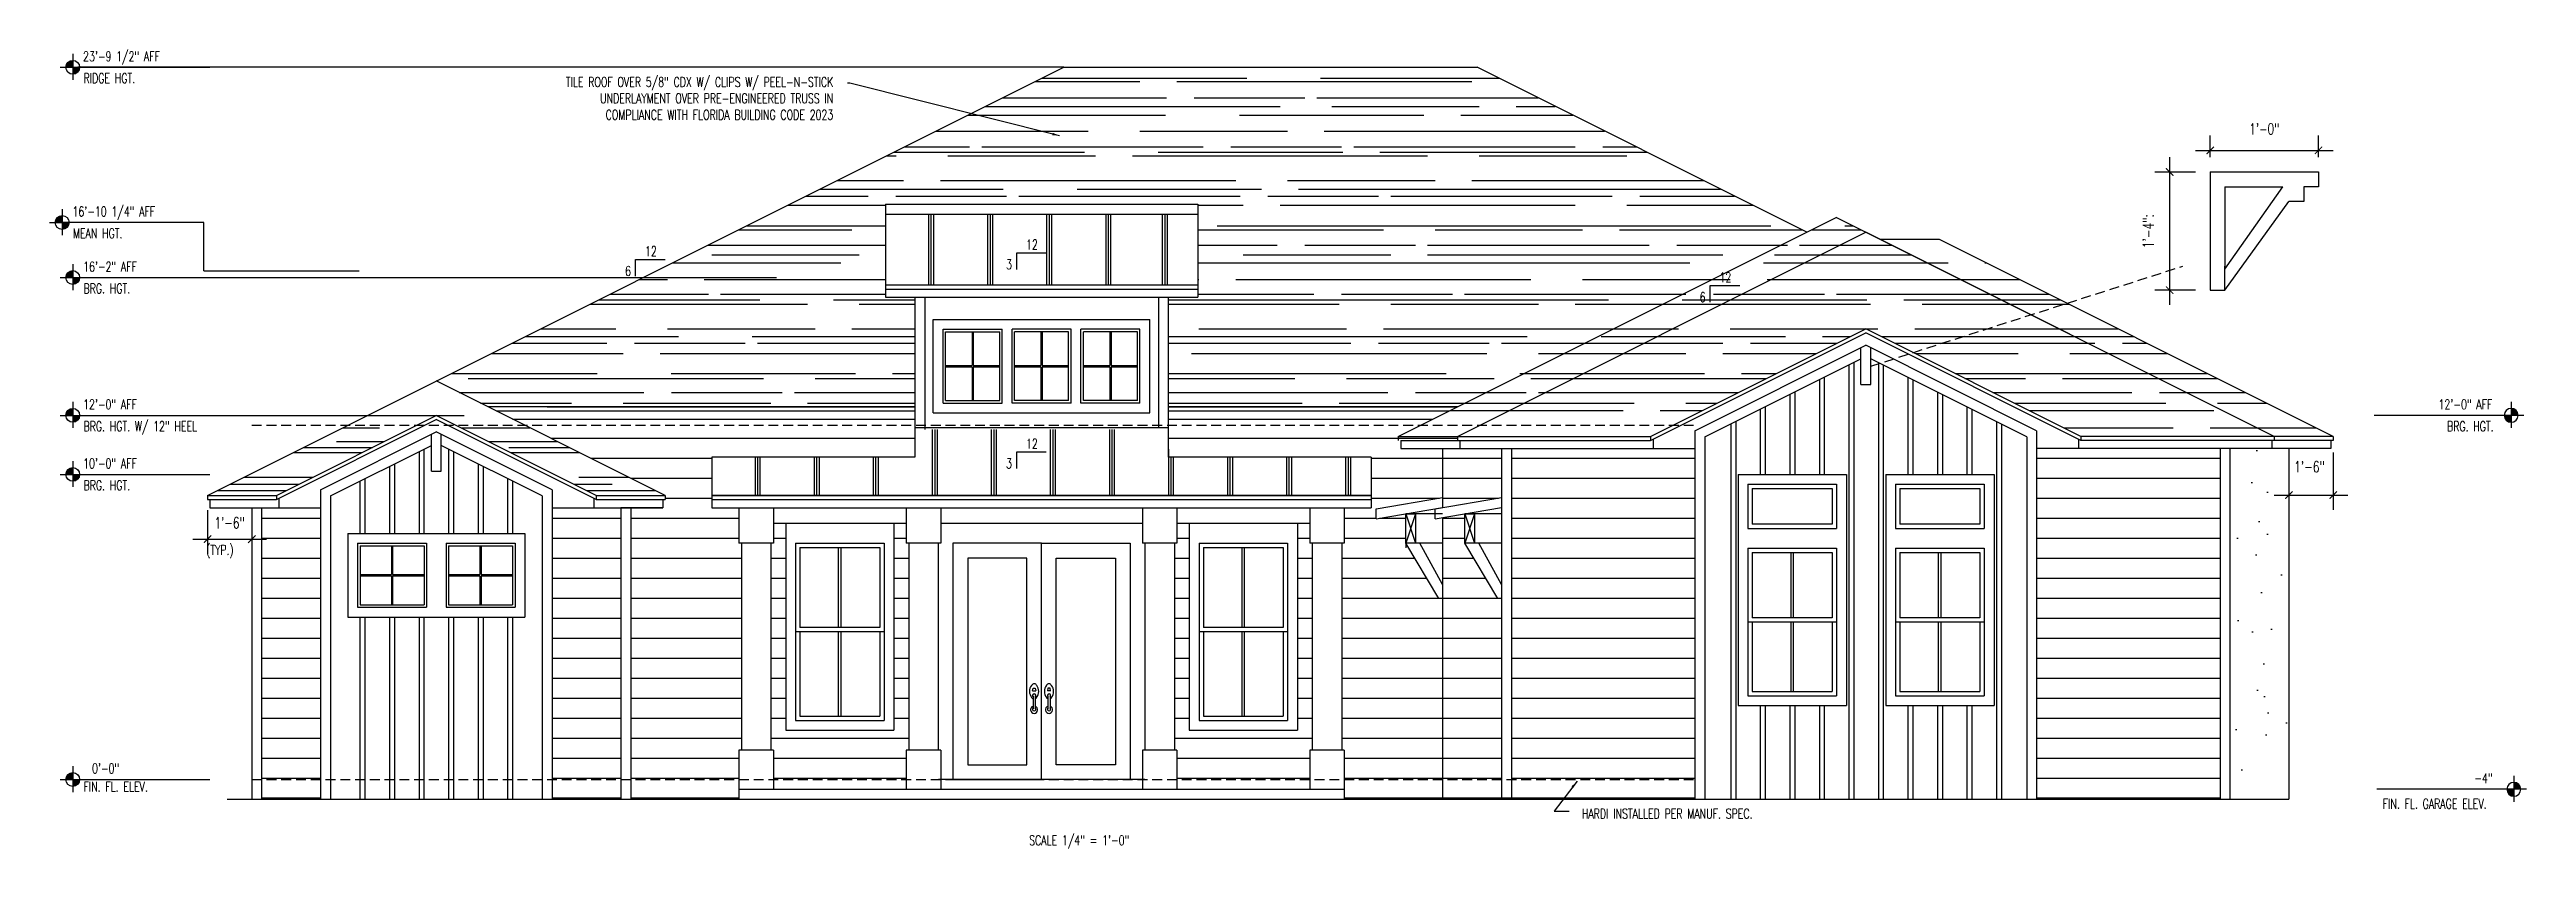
# Model space of a CAD drawing. Header units: inches. Extents: x -25328 to 8149, y -5530 to 4336.
# Drawn here: x -4663 to -3656, y -1608 to -1284 of the extents above; entities that cross this region are included whole.
import ezdxf

# ---------------------------------------------------------------- set-up
doc = ezdxf.new("R2010")
doc.units = ezdxf.units.IN
doc.header["$LTSCALE"] = 16
doc.header["$MEASUREMENT"] = 0
doc.linetypes.add('HIDDEN', pattern=[0.375, 0.25, -0.125])
doc.layers.get('0').update_dxf_attribs({"linetype": 'CONTINUOUS'})
doc.layers.get('DEFPOINTS').update_dxf_attribs({"linetype": 'CONTINUOUS'})
for name, color, linetype in [('CONC', 3, 'CONTINUOUS'), ('DIM', 5, 'CONTINUOUS'), ('DIMS', 5, 'CONTINUOUS'), ('ROOF', 1, 'CONTINUOUS'), ('TEXT', 11, 'CONTINUOUS'), ('wall-external', 6, 'CONTINUOUS'), ('WALLS EXT', 6, 'CONTINUOUS'), ('WALLS INT', 6, 'CONTINUOUS'), ('WINDOWS', 1, 'CONTINUOUS')]:
    doc.layers.add(name, color=color, linetype=linetype)
doc.styles.add('PAYTAS RM', font='romans.shx', dxfattribs={"width": 0.7, "height": 4.5})
doc.styles.add('PAYTS NOTES', font='romans.shx', dxfattribs={"width": 0.7, "height": 4.5})
doc.dimstyles.new('DIM- PAYTAS', dxfattribs={"dimscale": 48, "dimtxt": 0.1, "dimasz": 0.0625, "dimexe": 0.125, "dimexo": 0.125, "dimgap": 0.125, "dimtad": 1, "dimdec": 1, "dimzin": 3, "dimdsep": 46, "dimlunit": 4, "dimtxsty": 'PAYTAS RM', "dimblk": 'ARCHTICK', "dimcen": 0.09, "dimdle": 0.125, "dimclrd": 5, "dimclre": 5, "dimclrt": 11, "dimadec": 0, "dimazin": 0, "dimtfac": 1, "dimtdec": 1, "dimtofl": 0, "dimtmove": 2, "dimatfit": 3, "dimfxl": 0, "dimfrac": 2, "dimtolj": 1, "dimtzin": 3, "dimarcsym": 0})
pattern_1 = [(0, (0, -1490.438), (33, 15), [225, -30, 75, -15]), (0, (19.95, -1482.938), (-15, 19.95), [45, -4.95, 90, -11.25]), (0, (7.5, -1477.688), (78, 10.05), [120, -21, 60, -15])]
pattern_2 = [(0, (0, -1490.438), (0, 8.125), [])]

msp = doc.modelspace()

# ---------------------------------------------------------------- texts
at = {"layer": 'TEXT', "style": 'PAYTS NOTES', "width": 0.7}
for s, p in [('23\'-9 1/2" AFF', (-4648.96793754, -1288.46859772)), ('RIDGE HGT.', (-4648.80156986, -1297.35462612)), ('16\'-10 1/4" AFF', (-4653.28733728, -1351.53463852)), ('MEAN HGT.', (-4653.12096959, -1360.42066692)), ('12', (-4420.58325481, -1367.6608828)), ('3', (-4273.82593507, -1373.01996516)), ('12', (-4265.72243701, -1364.97143659)), ('BRG. HGT.', (-4648.80156986, -1382.82676208)), ('16\'-2" AFF', (-4648.96793754, -1373.94073368)), ('6', (-4428.68675286, -1375.70941137)), ('12', (-3983.82922033, -1378.29863576)), ('6', (-3991.93271838, -1386.34716433)), ('12\'-0" AFF', (-4648.96793754, -1429.94073368)), ('12\'-0" AFF', (-3691.59132947, -1429.94073368)), ('BRG. HGT. W/ 12" HEEL', (-4648.80156986, -1438.82676208)), ('BRG. HGT.', (-3688.15769715, -1438.82676208)), ('12', (-4265.72243701, -1445.89220511)), ('BRG. HGT.', (-4648.80156986, -1462.82676208)), ('10\'-0" AFF', (-4648.96793754, -1453.94073368)), ('3', (-4273.82593507, -1453.94073368)), ('0\'-0"', (-4645.33526621, -1577.91343909)), ('-4"', (-3677.07477004, -1581.91343909)), ('FIN. FL. ELEV.', (-4648.80156986, -1585.34962713)), ('FIN. FL. GARAGE ELEV.', (-3714.27513306, -1592.27711226)), ('HARDI INSTALLED PER MANUF. SPEC.', (-4039.78823424, -1596.33238962)), ('SCALE 1/4" = 1\'-0"', (-4264.42885317, -1607.11377792))]:
    msp.add_text(s, height=4, dxfattribs=at).set_placement(p)
at = {"layer": 'TEXT', "insert": (-4344.0543909, -1294.89932083), "char_height": 4, "width": 125.9722524026, "attachment_point": 3, "style": 'PAYTS NOTES'}
msp.add_mtext('\\A1;TILE ROOF OVER 5/8" CDX W/ CLIPS W/ PEEL-N-STICK UNDERLAYMENT OVER PRE-ENGINEERED TRUSS IN COMPLIANCE WITH FLORIDA BUILDING CODE 2023', dxfattribs=at)

# ---------------------------------------------------------------- blocks, each defined once
blk = doc.blocks.new('ELEVBUB')
for p, q in [((-0.142, 0), (0.078, 0)), ((0, 0.151), (0, -0.142))]:
    blk.add_line(p, q)
at = {"const_width": 0.0781}
for points in [[(0, 0.039, 0.414214), (-0.039, 0, 1)], [(0, -0.039, 0.414213), (0.039, 0, 1)]]:
    blk.add_lwpolyline(points, format="xyb", dxfattribs=at)
blk.add_circle((0, 0), 0.0781)
blk = doc.blocks.new('_ArchTick')
at = {"color": 0, "linetype": 'ByBlock', "const_width": 0.15}
blk.add_lwpolyline([(-0.5, -0.5), (0.5, 0.5)], dxfattribs=at)
blk = doc.blocks.new('*D541')
at = {"layer": 'DEFPOINTS', "color": 0, "transparency": 16777216}
for p in [(-3740.4, -1324.7), (-3784.4, -1333.5), (-3740.4, -1333.5)]:
    blk.add_point(p, dxfattribs=at)
at = {"layer": 'DIMS', "color": 5, "lineweight": -2, "transparency": 16777216}
for p, q in [((-3784.4, -1327.5), (-3784.4, -1318.7)), ((-3740.4, -1327.5), (-3740.4, -1318.7)), ((-3790.4, -1324.7), (-3734.4, -1324.7))]:
    blk.add_line(p, q, dxfattribs=at)
at = {"layer": 'DIMS', "color": 5, "lineweight": -2, "transparency": 16777216, "xscale": 3, "yscale": 3, "zscale": 3, "rotation": 180}
blk.add_blockref('_ArchTick', (-3784.4, -1324.7), dxfattribs=at)
at = {"layer": 'DIMS', "color": 5, "lineweight": -2, "transparency": 16777216, "xscale": 3, "yscale": 3, "zscale": 3}
blk.add_blockref('_ArchTick', (-3740.4, -1324.7), dxfattribs=at)
at = {"layer": 'DIMS', "color": 11, "transparency": 16777216, "insert": (-3762.4, -1316), "char_height": 4.5, "attachment_point": 5, "style": 'PAYTAS RM', "bg_fill": 3, "box_fill_scale": 1.25, "bg_fill_color": 256, "bg_fill_true_color": 13158600, "bg_fill_transparency": 0}
blk.add_mtext('\\A1;1\'-0"', dxfattribs=at)
blk = doc.blocks.new('*D542')
at = {"layer": 'DEFPOINTS', "color": 0, "transparency": 16777216}
for p in [(-3784.4, -1333.5), (-3800.9, -1381.5), (-3784.4, -1381.5)]:
    blk.add_point(p, dxfattribs=at)
at = {"layer": 'DIMS', "color": 5, "lineweight": -2, "transparency": 16777216}
for p, q in [((-3800.9, -1327.5), (-3800.9, -1387.5)), ((-3790.4, -1333.5), (-3806.9, -1333.5)), ((-3790.4, -1381.5), (-3806.9, -1381.5))]:
    blk.add_line(p, q, dxfattribs=at)
at = {"layer": 'DIMS', "color": 5, "lineweight": -2, "transparency": 16777216, "xscale": 3, "yscale": 3, "zscale": 3}
for p, rotation in [((-3800.9, -1333.5), 90), ((-3800.9, -1381.5), 270)]:
    blk.add_blockref('_ArchTick', p, dxfattribs=dict(at, rotation=rotation))
at = {"layer": 'DIMS', "color": 11, "transparency": 16777216, "insert": (-3809.6, -1357.5), "char_height": 4.5, "attachment_point": 5, "rotation": 90, "style": 'PAYTAS RM', "bg_fill": 3, "box_fill_scale": 1.25, "bg_fill_color": 256, "bg_fill_true_color": 13158600, "bg_fill_transparency": 0}
blk.add_mtext('\\A1;1\'-4":', dxfattribs=at)
blk = doc.blocks.new('*D548')
at = {"layer": 'DEFPOINTS', "color": 0, "transparency": 16777216}
blk.add_point((-4598.4, -1464.9), dxfattribs=at)
at = {"layer": 'WALLS INT', "color": 5, "lineweight": -2, "transparency": 16777216}
for p, q in [((-4598.4, -1470.9), (-4598.4, -1488.7)), ((-4604.4, -1482.7), (-4574.4, -1482.7)), ((-4580.4, -1481.6), (-4580.4, -1488.7))]:
    blk.add_line(p, q, dxfattribs=at)
at = {"layer": 'WALLS INT', "color": 11, "transparency": 16777216, "insert": (-4589.4, -1476.1), "char_height": 4.5, "attachment_point": 5, "style": 'PAYTAS RM', "bg_fill": 3, "box_fill_scale": 1.25, "bg_fill_color": 256, "bg_fill_true_color": 13158600, "bg_fill_transparency": 0}
blk.add_mtext('\\A1;1\'-6"', dxfattribs=at)
at = {"layer": 'DEFPOINTS', "color": 0, "transparency": 16777216}
for p in [(-4580.4, -1475.6), (-4580.4, -1482.7)]:
    blk.add_point(p, dxfattribs=at)
at = {"layer": 'WALLS INT', "color": 5, "lineweight": -2, "transparency": 16777216, "xscale": 3, "yscale": 3, "zscale": 3, "rotation": 180}
blk.add_blockref('_ArchTick', (-4598.4, -1482.7), dxfattribs=at)
at = {"layer": 'WALLS INT', "color": 5, "lineweight": -2, "transparency": 16777216, "xscale": 3, "yscale": 3, "zscale": 3}
blk.add_blockref('_ArchTick', (-4580.4, -1482.7), dxfattribs=at)
blk = doc.blocks.new('*D551')
at = {"layer": 'DEFPOINTS', "color": 0, "transparency": 16777216}
for p in [(-3734.4, -1441.5), (-3734.4, -1464.8)]:
    blk.add_point(p, dxfattribs=at)
at = {"layer": 'WALLS INT', "color": 5, "lineweight": -2, "transparency": 16777216}
for p, q in [((-3734.4, -1447.5), (-3734.4, -1470.8)), ((-3752.4, -1459), (-3752.4, -1470.8)), ((-3758.4, -1464.8), (-3728.4, -1464.8))]:
    blk.add_line(p, q, dxfattribs=at)
at = {"layer": 'WALLS INT', "color": 5, "lineweight": -2, "transparency": 16777216, "xscale": 3, "yscale": 3, "zscale": 3, "rotation": 180}
blk.add_blockref('_ArchTick', (-3752.4, -1464.8), dxfattribs=at)
at = {"layer": 'WALLS INT', "color": 5, "lineweight": -2, "transparency": 16777216, "xscale": 3, "yscale": 3, "zscale": 3}
blk.add_blockref('_ArchTick', (-3734.4, -1464.8), dxfattribs=at)
at = {"layer": 'WALLS INT', "color": 11, "transparency": 16777216, "insert": (-3744, -1453.3), "char_height": 4.5, "attachment_point": 5, "style": 'PAYTAS RM', "bg_fill": 3, "box_fill_scale": 1.25, "bg_fill_color": 256, "bg_fill_true_color": 13158600, "bg_fill_transparency": 0}
blk.add_mtext('\\A1;1\'-6"', dxfattribs=at)
at = {"layer": 'DEFPOINTS', "color": 0, "transparency": 16777216}
blk.add_point((-3752.4, -1453), dxfattribs=at)

# ---------------------------------------------------------------- hatches: boundary and pattern name
at = {"layer": 'WALLS INT'}
h = msp.add_hatch(dxfattribs=at)
h.set_pattern_fill('AR-RROOF', color=8, scale=15)
h.set_pattern_definition(pattern_1)
h.paths.add_polyline_path([(-4082.39364874, -1290.92859557), (-4250.39364874, -1290.92859557), (-4505.39364874, -1418.42859557), (-4484.39364874, -1428.92859557), (-4310.89364874, -1428.92859557), (-4310.89364874, -1384.40073153), (-4322.89364874, -1384.40073153), (-4322.89364874, -1346.56510342), (-4195.89364874, -1346.56510342), (-4195.89364874, -1384.40073153), (-4207.89364874, -1384.40073153), (-4207.89364874, -1428.92859557), (-4090.39364874, -1428.92859557), (-3948.39364874, -1357.92859557)])
h = msp.add_hatch(dxfattribs=at)
h.set_pattern_fill('AR-RROOF', color=8, scale=15)
h.set_pattern_definition(pattern_1)
h.paths.add_polyline_path([(-3924.39364874, -1357.92859557), (-3936.39364874, -1351.92859557), (-4105.33792065, -1436.40073153), (-4081.33792065, -1436.40073153)])
h = msp.add_hatch(dxfattribs=at)
h.set_pattern_fill('AR-RROOF', color=8, scale=15)
h.set_pattern_definition(pattern_1)
h.paths.add_polyline_path([(-3924.39364874, -1397.20924132), (-3836.95494025, -1440.92859557), (-3758.39364874, -1440.92859557), (-3924.39364874, -1357.92859557), (-4081.33792065, -1436.40073153), (-4002.77662915, -1436.40073153)])
h = msp.add_hatch(dxfattribs=at)
h.set_pattern_fill('AR-RROOF', color=8, scale=15)
h.set_pattern_definition(pattern_1)
h.paths.add_polyline_path([(-3880.39364874, -1367.92859557), (-3904.39364874, -1367.92859557), (-3758.39364874, -1440.92859557), (-3734.39364874, -1440.92859557)])
h = msp.add_hatch(dxfattribs=at)
h.set_pattern_fill('AR-RROOF', color=8, scale=15)
h.set_pattern_definition(pattern_1)
h.paths.add_polyline_path([(-4465.42075435, -1452.40073153), (-4437.44937683, -1452.40073153), (-4469.44937683, -1436.40073153), (-4497.42075435, -1436.40073153)])
h.paths.add_polyline_path([(-4513.36654314, -1436.40073153), (-4541.33792065, -1436.40073153), (-4573.33792065, -1452.40073153), (-4545.36654314, -1452.40073153)])
h.paths.add_polyline_path([(-4570.42227123, -1464.92859557), (-4545.36654314, -1452.40073153), (-4573.33792065, -1452.40073153), (-4598.39364874, -1464.92859557)])
h.paths.add_polyline_path([(-4440.36502626, -1464.92859557), (-4414.39364874, -1464.92859557), (-4414.39364874, -1463.92859557), (-4437.44937683, -1452.40073153), (-4465.42075435, -1452.40073153)])
h = msp.add_hatch(dxfattribs=at)
h.set_pattern_fill('LINE', color=8, scale=65)
h.set_pattern_definition(pattern_2)
h.paths.add_polyline_path([(-4310.89364874, -1436.40073153), (-4469.44937683, -1436.40073153), (-4412.39364874, -1464.92859557), (-4412.39364874, -1466.60564656), (-4413.39364874, -1466.60564656), (-4413.39364874, -1469.92859557), (-4426.39364874, -1469.92859557), (-4426.39364874, -1580.40073153), (-4382.39364874, -1580.40073153), (-4382.39364874, -1568.42857849), (-4381.39364874, -1568.42857849), (-4381.39364874, -1538.42857849), (-4381.39364874, -1484.40073153), (-4382.39364874, -1484.40073153), (-4382.39364874, -1469.92859557), (-4393.39364874, -1469.92859557), (-4393.39364874, -1446.17888984), (-4310.89364874, -1446.17888984)])
h.paths.add_polyline_path([(-4314.39364874, -1568.42857849), (-4313.39364874, -1568.42857849), (-4313.39364874, -1538.42857849), (-4313.39364874, -1484.40073153), (-4314.39364874, -1484.40073153), (-4314.39364874, -1476.40073153), (-4319.39364874, -1476.40073153), (-4319.39364874, -1560.40073153), (-4363.39364874, -1560.40073153), (-4363.39364874, -1476.40073153), (-4368.39364874, -1476.40073153), (-4368.39364874, -1484.40073153), (-4369.39364874, -1484.40073153), (-4369.39364874, -1538.42857849), (-4369.39364874, -1568.42857849), (-4368.39364874, -1568.42857849), (-4368.39364874, -1580.40073153), (-4314.39364874, -1580.40073153)], flags=17)
h.paths.add_polyline_path([(-4314.39364874, -1580.40073153), (-4368.39364874, -1580.40073153), (-4368.39364874, -1584.40073153), (-4314.39364874, -1584.40073153)])
h.paths.add_polyline_path([(-4382.39364874, -1580.40073153), (-4426.39364874, -1580.40073153), (-4426.39364874, -1588.40073153), (-4382.39364874, -1588.40073153)])
h.paths.add_polyline_path([(-4072.39364874, -1506.90073153), (-4073.95488063, -1506.90073153), (-4087.39364874, -1484.40073153), (-4087.39364874, -1472.40073153), (-4096.39364874, -1473.90073153), (-4096.39364874, -1580.40073153), (-4072.39364874, -1580.40073153)])
h.paths.add_polyline_path([(-4072.39364874, -1445.92859557), (-4096.39364874, -1445.92859557), (-4096.39364874, -1469.84555651), (-4072.39364874, -1465.84555651)])
h.paths.add_polyline_path([(-4072.39364874, -1580.40073153), (-4096.39364874, -1580.40073153), (-4096.39364874, -1588.40073153), (-4072.39364874, -1588.40073153)])
h = msp.add_hatch(dxfattribs=at)
h.set_pattern_fill('LINE', color=8, scale=65)
h.set_pattern_definition(pattern_2)
h.paths.add_polyline_path([(-4112.39364874, -1439.92859557), (-4112.39364874, -1436.40073153), (-4207.89364874, -1436.40073153), (-4207.89364874, -1446.17888984), (-4125.39364874, -1446.17888984), (-4125.39364874, -1469.92859557), (-4136.39364874, -1469.92859557), (-4136.39364874, -1484.40073153), (-4137.39364874, -1484.40073153), (-4137.39364874, -1538.42857849), (-4137.39364874, -1568.42857849), (-4136.39364874, -1568.42857849), (-4136.39364874, -1580.40073153), (-4096.39364874, -1580.40073153), (-4096.39364874, -1506.90073153), (-4097.95488063, -1506.90073153), (-4111.39364874, -1484.40073153), (-4111.39364874, -1472.40073153), (-4123.39364874, -1474.40073153), (-4123.39364874, -1470.34555651), (-4096.39364874, -1465.84555651), (-4096.39364874, -1445.92859557), (-4113.39364874, -1445.92859557), (-4113.39364874, -1442.60564656), (-4090.39364874, -1442.60564656), (-4090.39364874, -1440.92859557), (-4114.39364874, -1440.92859557)])
h.paths.add_polyline_path([(-4096.39364874, -1580.40073153), (-4136.39364874, -1580.40073153), (-4136.39364874, -1588.40073153), (-4096.39364874, -1588.40073153)])
h = msp.add_hatch(dxfattribs=at)
h.set_pattern_fill('LINE', color=8, scale=65)
h.set_pattern_definition(pattern_2)
h.paths.add_polyline_path([(-3993.83235724, -1580.40073153), (-4072.39364874, -1580.40073153), (-4072.39364874, -1588.40073153), (-3993.83235724, -1588.40073153)])
h.paths.add_polyline_path([(-4068.39364874, -1445.92859557), (-4068.39364874, -1580.40073153), (-3993.83235724, -1580.40073153), (-3993.83235724, -1445.92859557)])
h.paths.add_polyline_path([(-3780.39364874, -1588.40073153), (-3780.39364874, -1445.92859557), (-3854.95494025, -1445.92859557), (-3854.95494025, -1588.40073153)])
h = msp.add_hatch(dxfattribs=at)
h.set_pattern_fill('AR-SAND', color=8, scale=15)
h.set_pattern_definition([(37.5, (0, -1490.438), (-0.9449, 28.90236), [0, -22.8, 0, -25.5, 0, -24.375]), (7.5, (0, -1490.438), (26.54665, 42.3322), [0, -12.3, 0, -20.55, 0, -7.875]), (327.5, (-18.45, -1490.438), (46.71213, 0.08489), [0, -7.5, 0, -27, 0, -35.25]), (317.5, (-18.45, -1490.438), (45.0919, 13.16513), [0, -3.75, 0, -17.7, 0, -20.25])])
h.paths.add_polyline_path([(-3752.39364874, -1445.92859557), (-3776.39364874, -1445.92859557), (-3776.39364874, -1588.40073153), (-3752.39364874, -1588.40073153)])
h = msp.add_hatch(dxfattribs=at)
h.set_pattern_fill('LINE', color=8, scale=65)
h.set_pattern_definition(pattern_2)
h.paths.add_polyline_path([(-4430.39364874, -1580.40073153), (-4458.36502626, -1580.40073153), (-4458.36502626, -1588.40073153), (-4430.39364874, -1588.40073153)])
h.paths.add_polyline_path([(-4430.39364874, -1469.92859557), (-4458.36502626, -1469.92859557), (-4458.36502626, -1580.40073153), (-4430.39364874, -1580.40073153)])
h.paths.add_polyline_path([(-4552.42227123, -1469.92859557), (-4576.39364874, -1469.92859557), (-4576.39364874, -1580.40073153), (-4552.42227123, -1580.40073153)])
h.paths.add_polyline_path([(-4552.42227123, -1580.40073153), (-4576.39364874, -1580.40073153), (-4576.39364874, -1588.40073153), (-4552.42227123, -1588.40073153)])
h = msp.add_hatch(dxfattribs=at)
h.set_pattern_fill('LINE', color=8, scale=65)
h.set_pattern_definition(pattern_2)
h.paths.add_polyline_path([(-4150.39364874, -1568.42857849), (-4149.39364874, -1568.42857849), (-4149.39364874, -1538.42857849), (-4149.39364874, -1484.40073153), (-4150.39364874, -1484.40073153), (-4150.39364874, -1476.40073153), (-4155.39364874, -1476.40073153), (-4155.39364874, -1560.40073153), (-4199.39364874, -1560.40073153), (-4199.39364874, -1476.40073153), (-4204.39364874, -1476.40073153), (-4204.39364874, -1484.40073153), (-4205.39364874, -1484.40073153), (-4205.39364874, -1538.42857849), (-4205.39364874, -1568.42857849), (-4204.39364874, -1568.42857849), (-4204.39364874, -1580.40073153), (-4150.39364874, -1580.40073153)])
h.paths.add_polyline_path([(-4150.39364874, -1580.40073153), (-4204.39364874, -1580.40073153), (-4204.39364874, -1584.40073153), (-4150.39364874, -1584.40073153)])

# ---------------------------------------------------------------- linework, layer by layer
at = {"layer": 'CONC', "color": 8, "linetype": 'HIDDEN'}
for p, q in [((-4580.39364874, -1436.40073153), (-3993.83235724, -1436.40073153)), ((-4580.39364874, -1580.40073153), (-3993.83235724, -1580.40073153))]:
    msp.add_line(p, q, dxfattribs=at)
at = {"layer": 'CONC'}
for p, q in [((-4217.44103268, -1580.40073153), (-4301.34599643, -1580.40073153)), ((-4590.39364874, -1588.40073153), (-3752.39364874, -1588.40073153)), ((-4382.39364874, -1584.40073153), (-4136.39364874, -1584.40073153))]:
    msp.add_line(p, q, dxfattribs=at)
at = {"layer": 'CONC', "linetype": 'HIDDEN'}
msp.add_line((-4218.39364874, -1580.40073153), (-4223.39364874, -1580.40073153), dxfattribs=at)
at = {"layer": 'DIM'}
for p, q in [((-4250.39364874, -1290.92859557), (-4651.15895774, -1290.92859557)), ((-4599.86713423, -1353.99463637), (-4660.30525876, -1353.99463637)), ((-4599.86713423, -1373.66466355), (-4599.86713423, -1353.99463637)), ((-4599.86713423, -1373.66466355), (-4536.78233026, -1373.66466355))]:
    msp.add_line(p, q, dxfattribs=at)
at = {"layer": 'DIMS'}
for p, q in [((-4650.36085903, -1290.92859557), (-4597.44586774, -1290.92859557)), ((-4650.36085903, -1376.40073153), (-4367.09866341, -1376.40073153)), ((-4650.36085903, -1432.40073153), (-4494.09878994, -1432.40073153)), ((-3664.86507465, -1432.40073153), (-3717.78006594, -1432.40073153)), ((-4650.36085903, -1456.40073153), (-4597.44586774, -1456.40073153)), ((-4650.36085903, -1580.40073153), (-4597.44586774, -1580.40073153)), ((-3663.78251056, -1584.40073153), (-3716.69750185, -1584.40073153))]:
    msp.add_line(p, q, dxfattribs=at)
at = {"layer": 'ROOF', "color": 6}
for p, q in [((-4598.39364874, -1464.92859557), (-4250.39364874, -1290.92859557)), ((-3948.39364874, -1357.92859557), (-4082.39364874, -1290.92859557)), ((-4114.39364874, -1440.92859557), (-3936.39364874, -1351.92859557)), ((-4090.39364874, -1440.92859557), (-3924.39364874, -1357.92859557)), ((-3758.39364874, -1440.92859557), (-3936.39364874, -1351.92859557)), ((-3758.39364874, -1440.92859557), (-3924.39364874, -1357.92859557)), ((-3734.39364874, -1440.92859557), (-3894.39364874, -1360.92859557)), ((-4322.89364874, -1379.40073153), (-4195.89364874, -1379.40073153)), ((-4322.89364874, -1381.07778251), (-4195.89364874, -1381.07778251)), ((-4322.89364874, -1384.40073153), (-4195.89364874, -1384.40073153)), ((-4011.83235724, -1440.92859557), (-3924.39364874, -1397.20924132)), ((-4011.83235724, -1442.60564656), (-3924.39364874, -1398.88629231)), ((-3836.95494025, -1440.92859557), (-3924.39364874, -1397.20924132)), ((-3836.95494025, -1442.60564656), (-3924.39364874, -1398.88629231)), ((-3993.83235724, -1438.63679951), (-3924.39364874, -1403.91744526)), ((-3854.95494025, -1438.63679951), (-3924.39364874, -1403.91744526)), ((-4412.39364874, -1464.92859557), (-4505.39364874, -1418.42859557)), ((-4460.39364874, -1428.92859557), (-4310.89364874, -1428.92859557)), ((-4207.89364874, -1428.92859557), (-4090.39364874, -1428.92859557)), ((-4570.42227123, -1464.92859557), (-4505.39364874, -1432.41428433)), ((-4570.42227123, -1466.60564656), (-4505.39364874, -1434.09133531)), ((-4552.42227123, -1462.63679951), (-4505.39364874, -1439.12248826)), ((-4440.36502626, -1464.92859557), (-4505.39364874, -1432.41428433)), ((-4440.36502626, -1466.60564656), (-4505.39364874, -1434.09133531)), ((-4458.36502626, -1462.63679951), (-4505.39364874, -1439.12248826)), ((-4481.03954678, -1430.60564656), (-4310.89364874, -1430.60564656)), ((-4474.39364874, -1433.92859557), (-4310.89364874, -1433.92859557)), ((-4207.89364874, -1430.60564656), (-4093.74775071, -1430.60564656)), ((-4207.89364874, -1433.92859557), (-4100.39364874, -1433.92859557)), ((-4114.39364874, -1440.92859557), (-4114.39364874, -1442.60564656)), ((-4114.39364874, -1440.92859557), (-4011.83235724, -1440.92859557)), ((-4113.39364874, -1442.60564656), (-4113.39364874, -1445.92859557)), ((-4113.39364874, -1442.60564656), (-4011.83235724, -1442.60564656)), ((-4113.39364874, -1445.92859557), (-4010.83235724, -1445.92859557)), ((-4113.39364874, -1445.92859557), (-4096.39364874, -1445.92859557)), ((-4090.39364874, -1440.92859557), (-4090.39364874, -1442.60564656)), ((-4089.39364874, -1442.60564656), (-4089.39364874, -1445.92859557)), ((-4011.83235724, -1440.92859557), (-4011.83235724, -1442.60564656)), ((-4010.83235724, -1442.10564656), (-4010.83235724, -1445.92859557)), ((-4010.83235724, -1445.92859557), (-3993.83235724, -1445.92859557)), ((-3837.95494025, -1445.92859557), (-3854.95494025, -1445.92859557)), ((-3837.95494025, -1442.10564656), (-3837.95494025, -1445.92859557)), ((-3735.39364874, -1445.92859557), (-3837.95494025, -1445.92859557)), ((-3836.95494025, -1440.92859557), (-3836.95494025, -1442.60564656)), ((-3734.39364874, -1440.92859557), (-3836.95494025, -1440.92859557)), ((-3734.39364874, -1442.60564656), (-3836.95494025, -1442.60564656)), ((-3759.39364874, -1445.92859557), (-3776.39364874, -1445.92859557)), ((-3759.39364874, -1442.60564656), (-3759.39364874, -1445.92859557)), ((-3758.39364874, -1440.92859557), (-3758.39364874, -1442.60564656)), ((-3735.39364874, -1445.92859557), (-3752.39364874, -1445.92859557)), ((-3735.39364874, -1442.60564656), (-3735.39364874, -1445.92859557)), ((-3734.39364874, -1440.92859557), (-3734.39364874, -1442.60564656)), ((-4598.39364874, -1464.92859557), (-4598.39364874, -1466.60564656)), ((-4597.39364874, -1466.60564656), (-4597.39364874, -1469.92859557)), ((-4570.42227123, -1464.92859557), (-4570.42227123, -1466.60564656)), ((-4569.42227123, -1466.10564656), (-4569.42227123, -1469.92859557)), ((-4441.36502626, -1466.10564656), (-4441.36502626, -1469.92859557)), ((-4440.36502626, -1464.92859557), (-4440.36502626, -1466.60564656)), ((-4413.39364874, -1466.60564656), (-4413.39364874, -1469.92859557)), ((-4412.39364874, -1464.92859557), (-4412.39364874, -1466.60564656)), ((-4393.39364874, -1464.92859557), (-4125.39364874, -1464.92859557)), ((-4393.39364874, -1466.60564656), (-4125.39364874, -1466.60564656)), ((-4413.39364874, -1469.92859557), (-4430.39364874, -1469.92859557)), ((-4393.39364874, -1469.92859557), (-4125.39364874, -1469.92859557))]:
    msp.add_line(p, q, dxfattribs=at)
at = {"layer": 'wall-external', "color": 8}
for p, q in [((-4322.89364874, -1350.56510342), (-4195.89364874, -1350.56510342)), ((-4305.33811319, -1350.56510342), (-4305.33811319, -1379.40073153)), ((-4304.33811319, -1350.56510342), (-4304.33811319, -1379.40073153)), ((-4303.33811319, -1350.56510342), (-4303.33811319, -1379.40073153)), ((-4281.33811319, -1350.56510342), (-4281.33811319, -1379.40073153)), ((-4280.33811319, -1350.56510342), (-4280.33811319, -1379.40073153)), ((-4279.33811319, -1350.56510342), (-4279.33811319, -1379.40073153)), ((-4257.33811319, -1350.56510342), (-4257.33811319, -1379.40073153)), ((-4256.33811319, -1350.56510342), (-4256.33811319, -1379.40073153)), ((-4255.33811319, -1350.56510342), (-4255.33811319, -1379.40073153)), ((-4233.33811319, -1350.56510342), (-4233.33811319, -1379.40073153)), ((-4232.33811319, -1350.56510342), (-4232.33811319, -1379.40073153)), ((-4231.33811319, -1350.56510342), (-4231.33811319, -1379.40073153)), ((-4210.33811319, -1350.56510342), (-4210.33811319, -1379.40073153)), ((-4209.33811319, -1350.56510342), (-4209.33811319, -1379.40073153)), ((-4208.33811319, -1350.56510342), (-4208.33811319, -1379.40073153)), ((-4303.83811319, -1438.17888984), (-4303.83811319, -1464.92859557)), ((-4302.83811319, -1438.17888984), (-4302.83811319, -1464.92859557)), ((-4301.83811319, -1438.17888984), (-4301.83811319, -1464.92859557)), ((-4279.83811319, -1438.17888984), (-4279.83811319, -1464.92859557)), ((-4278.83811319, -1438.17888984), (-4278.83811319, -1464.92859557)), ((-4277.83811319, -1438.17888984), (-4277.83811319, -1464.92859557)), ((-4255.83811319, -1438.17888984), (-4255.83811319, -1464.92859557)), ((-4254.83811319, -1438.17888984), (-4254.83811319, -1464.92859557)), ((-4253.83811319, -1438.17888984), (-4253.83811319, -1464.92859557)), ((-4231.83811319, -1438.17888984), (-4231.83811319, -1464.92859557)), ((-4230.83811319, -1438.17888984), (-4230.83811319, -1464.92859557)), ((-4229.83811319, -1438.17888984), (-4229.83811319, -1464.92859557)), ((-4375.83811319, -1449.42859557), (-4375.83811319, -1464.92859557)), ((-4374.83811319, -1449.42859557), (-4374.83811319, -1464.92859557)), ((-4373.83811319, -1449.42859557), (-4373.83811319, -1464.92859557)), ((-4351.83811319, -1449.42859557), (-4351.83811319, -1464.92859557)), ((-4350.83811319, -1449.42859557), (-4350.83811319, -1464.92859557)), ((-4349.83811319, -1449.42859557), (-4349.83811319, -1464.92859557)), ((-4327.83811319, -1449.42859557), (-4327.83811319, -1464.92859557)), ((-4326.83811319, -1449.42859557), (-4326.83811319, -1464.92859557)), ((-4325.83811319, -1449.42859557), (-4325.83811319, -1464.92859557)), ((-4207.83811319, -1446.17888984), (-4207.83811319, -1464.92859557)), ((-4206.83811319, -1449.42859557), (-4206.83811319, -1464.92859557)), ((-4205.83811319, -1449.42859557), (-4205.83811319, -1464.92859557)), ((-4183.83811319, -1449.42859557), (-4183.83811319, -1464.92859557)), ((-4182.83811319, -1449.42859557), (-4182.83811319, -1464.92859557)), ((-4181.83811319, -1449.42859557), (-4181.83811319, -1464.92859557)), ((-4159.83811319, -1449.42859557), (-4159.83811319, -1464.92859557)), ((-4158.83811319, -1449.42859557), (-4158.83811319, -1464.92859557)), ((-4157.83811319, -1449.42859557), (-4157.83811319, -1464.92859557)), ((-4135.83811319, -1449.42859557), (-4135.83811319, -1464.92859557)), ((-4134.83811319, -1449.42859557), (-4134.83811319, -1464.92859557)), ((-4133.83811319, -1449.42859557), (-4133.83811319, -1464.92859557))]:
    msp.add_line(p, q, dxfattribs=at)
at = {"layer": 'wall-external'}
for p, q in [((-4393.39364874, -1449.42859557), (-4393.39364874, -1469.92859557)), ((-4125.39364874, -1449.42859557), (-4125.39364874, -1469.92859557)), ((-4314.39364874, -1476.40073153), (-4368.39364874, -1476.40073153)), ((-4218.39364874, -1476.40073153), (-4300.39364874, -1476.40073153)), ((-4150.39364874, -1476.40073153), (-4204.39364874, -1476.40073153)), ((-4381.39364874, -1484.40073153), (-4381.39364874, -1538.42857849)), ((-4369.39364874, -1484.40073153), (-4369.39364874, -1538.42857849)), ((-4313.39364874, -1484.40073153), (-4313.39364874, -1538.42857849)), ((-4301.39364874, -1484.40073153), (-4301.39364874, -1538.42857849)), ((-4217.39364874, -1484.40073153), (-4217.39364874, -1538.42857849)), ((-4205.39364874, -1484.40073153), (-4205.39364874, -1538.42857849)), ((-4149.39364874, -1484.40073153), (-4149.39364874, -1538.42857849)), ((-4137.39364874, -1484.40073153), (-4137.39364874, -1538.42857849)), ((-4381.39364874, -1538.42857849), (-4381.39364874, -1568.42857849)), ((-4369.39364874, -1538.42857849), (-4369.39364874, -1568.42857849)), ((-4313.39364874, -1538.42857849), (-4313.39364874, -1568.42857849)), ((-4301.39364874, -1538.42857849), (-4301.39364874, -1568.42857849)), ((-4217.39364874, -1538.42857849), (-4217.39364874, -1568.42857849)), ((-4205.39364874, -1538.42857849), (-4205.39364874, -1568.42857849)), ((-4149.39364874, -1538.42857849), (-4149.39364874, -1568.42857849)), ((-4137.39364874, -1538.42857849), (-4137.39364874, -1568.42857849))]:
    msp.add_line(p, q, dxfattribs=at)
at = {"layer": 'WALLS EXT', "color": 1}
for p, q in [((-3784.38934172, -1333.46528522), (-3784.38934172, -1381.46528522)), ((-3784.38934172, -1333.46528522), (-3740.38934172, -1333.46528522)), ((-3740.38934172, -1333.46528522), (-3740.38934172, -1339.46528522)), ((-3778.38934172, -1339.46528522), (-3778.38934172, -1372.69237589)), ((-3778.38934172, -1339.46528522), (-3754.87462309, -1339.46528522)), ((-3778.38934172, -1372.98000384), (-3754.87462309, -1339.46528522)), ((-3778.38934172, -1381.46528522), (-3752.38934172, -1345.46528522)), ((-3746.38934172, -1345.46528522), (-3752.38934172, -1345.46528522)), ((-3740.38934172, -1339.46528522), (-3746.38934172, -1339.46528522)), ((-3746.38934172, -1339.46528522), (-3746.38934172, -1345.46528522)), ((-3778.38934172, -1381.46528522), (-3778.38934172, -1371.70164166)), ((-3784.38934172, -1381.46528522), (-3778.38934172, -1381.46528522)), ((-4123.39364874, -1470.34555651), (-4096.39364874, -1465.84555651)), ((-4099.39364874, -1470.34555651), (-4072.39364874, -1465.84555651)), ((-4123.39364874, -1474.40073153), (-4096.39364874, -1469.90073153)), ((-4123.39364874, -1474.40073153), (-4123.39364874, -1470.34555651)), ((-4111.39364874, -1484.40073153), (-4111.39364874, -1472.40073153)), ((-4111.39364874, -1472.40073153), (-4107.39364874, -1472.40073153)), ((-4111.39364874, -1472.40073153), (-4107.39364874, -1484.40073153)), ((-4107.39364874, -1472.40073153), (-4111.39364874, -1484.40073153)), ((-4096.39364874, -1472.40073153), (-4111.39364874, -1472.40073153)), ((-4107.39364874, -1472.40073153), (-4107.39364874, -1484.40073153)), ((-4099.39364874, -1474.40073153), (-4072.39364874, -1469.90073153)), ((-4099.39364874, -1474.40073153), (-4099.39364874, -1470.34555651)), ((-4087.39364874, -1484.40073153), (-4087.39364874, -1472.40073153)), ((-4087.39364874, -1472.40073153), (-4083.39364874, -1472.40073153)), ((-4087.39364874, -1472.40073153), (-4083.39364874, -1484.40073153)), ((-4083.39364874, -1472.40073153), (-4087.39364874, -1484.40073153)), ((-4072.39364874, -1472.40073153), (-4087.39364874, -1472.40073153)), ((-4083.39364874, -1472.40073153), (-4083.39364874, -1484.40073153)), ((-4111.39364874, -1484.40073153), (-4111.39364874, -1486.27573153)), ((-4096.39364874, -1484.40073153), (-4111.39364874, -1484.40073153)), ((-4097.95488063, -1506.90073153), (-4111.39364874, -1484.40073153)), ((-4096.39364874, -1501.17131394), (-4105.66375618, -1484.40073153)), ((-4072.39364874, -1484.40073153), (-4087.39364874, -1484.40073153)), ((-4073.95488063, -1506.90073153), (-4087.39364874, -1484.40073153)), ((-4072.39364874, -1501.17131394), (-4081.66375618, -1484.40073153)), ((-4072.39364874, -1484.40073153), (-4072.39364874, -1506.90073153)), ((-4096.39364874, -1506.90073153), (-4097.95488063, -1506.90073153)), ((-4072.39364874, -1506.90073153), (-4073.95488063, -1506.90073153))]:
    msp.add_line(p, q, dxfattribs=at)
at = {"layer": 'WALLS EXT'}
for p, q in [((-4598.39364874, -1464.92859557), (-4570.42227123, -1464.92859557)), ((-4598.39364874, -1466.60564656), (-4570.42227123, -1466.60564656)), ((-4596.39364874, -1464.92859557), (-4570.42227123, -1464.92859557)), ((-4596.39364874, -1466.60564656), (-4570.42227123, -1466.60564656)), ((-4440.36502626, -1464.92859557), (-4412.39364874, -1464.92859557)), ((-4440.36502626, -1466.60564656), (-4412.39364874, -1466.60564656)), ((-4597.39364874, -1469.92859557), (-4552.42227123, -1469.92859557)), ((-4580.39364874, -1469.92859557), (-4580.39364874, -1588.40073153)), ((-4576.39364874, -1469.92859557), (-4576.39364874, -1588.40073153)), ((-4458.36502626, -1469.92859557), (-4413.39364874, -1469.92859557))]:
    msp.add_line(p, q, dxfattribs=at)
at = {"layer": 'WALLS INT'}
for p, q in [((-4250.39364874, -1290.92859557), (-4082.39364874, -1290.92859557)), ((-4322.89364874, -1346.56510342), (-4322.89364874, -1384.40073153)), ((-4322.89364874, -1346.56510342), (-4195.89364874, -1346.56510342)), ((-4195.89364874, -1346.56510342), (-4195.89364874, -1384.40073153)), ((-4424.37480767, -1375.76575226), (-4424.37480767, -1369.00733585)), ((-4424.37480767, -1369.00733585), (-4412.37480767, -1369.00733585)), ((-4269.51398987, -1373.07630606), (-4269.51398987, -1366.31788964)), ((-4269.51398987, -1366.31788964), (-4257.51398987, -1366.31788964)), ((-3894.39364874, -1360.92859557), (-3918.39364874, -1360.92859557)), ((-4310.89364874, -1384.40073153), (-4310.89364874, -1449.42859557)), ((-4207.89364874, -1384.40073153), (-4207.89364874, -1449.42859557)), ((-3987.62077319, -1386.40350522), (-3987.62077319, -1379.64508881)), ((-3987.62077319, -1379.64508881), (-3975.62077319, -1379.64508881)), ((-3926.39364874, -1419.91744526), (-3926.39364874, -1404.91744526)), ((-3922.39364874, -1419.91744526), (-3922.39364874, -1404.91744526)), ((-4310.89364874, -1428.92859557), (-4484.39364874, -1428.92859557)), ((-4090.39364874, -1428.92859557), (-4207.89364874, -1428.92859557)), ((-3926.39364874, -1419.91744526), (-3922.39364874, -1419.91744526)), ((-4207.89364874, -1437.42859557), (-4310.89364874, -1437.42859557)), ((-3993.83235724, -1438.63679951), (-3993.83235724, -1588.40073153)), ((-3854.95494025, -1438.63679951), (-3854.95494025, -1588.40073153)), ((-4507.39364874, -1455.12248826), (-4507.39364874, -1440.12248826)), ((-4503.39364874, -1455.12248826), (-4503.39364874, -1440.12248826)), ((-4310.89364874, -1449.42859557), (-4393.39364874, -1449.42859557)), ((-4269.51398987, -1453.99707457), (-4269.51398987, -1447.23865815)), ((-4269.51398987, -1447.23865815), (-4257.51398987, -1447.23865815)), ((-4125.39364874, -1449.42859557), (-4207.89364874, -1449.42859557)), ((-4096.39364874, -1445.92859557), (-4096.39364874, -1469.84555651)), ((-4072.39364874, -1445.92859557), (-4072.39364874, -1588.40073153)), ((-3776.39364874, -1445.92859557), (-3776.39364874, -1588.40073153)), ((-3752.39364874, -1445.92859557), (-3752.39364874, -1588.40073153)), ((-4507.39364874, -1455.12248826), (-4503.39364874, -1455.12248826)), ((-4552.42227123, -1462.63679951), (-4552.42227123, -1588.40073153)), ((-4458.36502626, -1462.63679951), (-4458.36502626, -1588.40073153)), ((-4125.39364874, -1464.92859557), (-4393.39364874, -1464.92859557)), ((-3776.39364874, -1462.63679951), (-3776.39364874, -1588.40073153)), ((-4430.39364874, -1469.92859557), (-4430.39364874, -1588.40073153)), ((-4426.39364874, -1469.92859557), (-4426.39364874, -1588.40073153)), ((-4096.39364874, -1473.90073153), (-4096.39364874, -1588.40073153)), ((-4096.39364874, -1506.90073153), (-4097.95488063, -1506.90073153)), ((-4072.39364874, -1506.90073153), (-4073.95488063, -1506.90073153))]:
    msp.add_line(p, q, dxfattribs=at)
at = {"layer": 'WINDOWS'}
for p, q in [((-4306.89364874, -1384.40073153), (-4306.89364874, -1438.17888984)), ((-4211.89364874, -1384.40073153), (-4211.89364874, -1437.42859557)), ((-4303.39364874, -1431.40073153), (-4303.39364874, -1393.40073153)), ((-4303.39364874, -1393.40073153), (-4215.39364874, -1393.40073153)), ((-4299.39364874, -1397.40073153), (-4275.39364874, -1397.40073153)), ((-4299.39364874, -1427.40073153), (-4299.39364874, -1397.40073153)), ((-4298.39364874, -1398.40073153), (-4276.39364874, -1398.40073153)), ((-4298.39364874, -1426.40073153), (-4298.39364874, -1398.40073153)), ((-4287.64364874, -1398.40073153), (-4287.64364874, -1412.15073153)), ((-4287.14364874, -1398.40073153), (-4287.14364874, -1412.15073153)), ((-4276.39364874, -1426.40073153), (-4276.39364874, -1398.40073153)), ((-4275.39364874, -1427.40073153), (-4275.39364874, -1397.40073153)), ((-4247.39364874, -1397.40073153), (-4271.39364874, -1397.40073153)), ((-4271.39364874, -1427.40073153), (-4271.39364874, -1397.40073153)), ((-4248.39364874, -1398.40073153), (-4270.39364874, -1398.40073153)), ((-4270.39364874, -1426.40073153), (-4270.39364874, -1398.40073153)), ((-4259.64364874, -1398.40073153), (-4259.64364874, -1412.15073153)), ((-4259.14364874, -1398.40073153), (-4259.14364874, -1412.15073153)), ((-4248.39364874, -1426.40073153), (-4248.39364874, -1398.40073153)), ((-4247.39364874, -1427.40073153), (-4247.39364874, -1397.40073153)), ((-4219.39364874, -1397.40073153), (-4243.39364874, -1397.40073153)), ((-4243.39364874, -1427.40073153), (-4243.39364874, -1397.40073153)), ((-4220.39364874, -1398.40073153), (-4242.39364874, -1398.40073153)), ((-4242.39364874, -1426.40073153), (-4242.39364874, -1398.40073153)), ((-4231.64364874, -1398.40073153), (-4231.64364874, -1412.15073153)), ((-4231.14364874, -1398.40073153), (-4231.14364874, -1412.15073153)), ((-4220.39364874, -1426.40073153), (-4220.39364874, -1398.40073153)), ((-4219.39364874, -1427.40073153), (-4219.39364874, -1397.40073153)), ((-4215.39364874, -1431.40073153), (-4215.39364874, -1393.40073153)), ((-3989.83235724, -1441.10893546), (-3926.39364874, -1409.38958121)), ((-3858.95494025, -1441.10893546), (-3922.39364874, -1409.38958121)), ((-4298.39364874, -1412.15073153), (-4287.64364874, -1412.15073153)), ((-4298.39364874, -1412.65073153), (-4287.64364874, -1412.65073153)), ((-4287.64364874, -1412.65073153), (-4287.64364874, -1426.40073153)), ((-4287.14364874, -1412.15073153), (-4276.39364874, -1412.15073153)), ((-4287.14364874, -1412.65073153), (-4287.14364874, -1426.40073153)), ((-4287.14364874, -1412.65073153), (-4276.39364874, -1412.65073153)), ((-4270.39364874, -1412.15073153), (-4259.64364874, -1412.15073153)), ((-4270.39364874, -1412.65073153), (-4259.64364874, -1412.65073153)), ((-4259.64364874, -1412.65073153), (-4259.64364874, -1426.40073153)), ((-4259.14364874, -1412.15073153), (-4248.39364874, -1412.15073153)), ((-4259.14364874, -1412.65073153), (-4259.14364874, -1426.40073153)), ((-4259.14364874, -1412.65073153), (-4248.39364874, -1412.65073153)), ((-4242.39364874, -1412.15073153), (-4231.64364874, -1412.15073153)), ((-4242.39364874, -1412.65073153), (-4231.64364874, -1412.65073153)), ((-4231.64364874, -1412.65073153), (-4231.64364874, -1426.40073153)), ((-4231.14364874, -1412.15073153), (-4220.39364874, -1412.15073153)), ((-4231.14364874, -1412.65073153), (-4231.14364874, -1426.40073153)), ((-4231.14364874, -1412.65073153), (-4220.39364874, -1412.65073153)), ((-3943.260872, -1417.82319284), (-3943.260872, -1456.40073153)), ((-3941.260872, -1416.82319284), (-3941.260872, -1456.40073153)), ((-3931.260872, -1411.82319284), (-3931.260872, -1588.40073153)), ((-3929.260872, -1410.82319284), (-3929.260872, -1588.40073153)), ((-3919.260872, -1410.95596958), (-3919.260872, -1588.40073153)), ((-3917.260872, -1411.95596958), (-3917.260872, -1588.40073153)), ((-3907.260872, -1416.95596958), (-3907.260872, -1456.40073153)), ((-3905.260872, -1417.95596958), (-3905.260872, -1456.40073153)), ((-4299.39364874, -1427.40073153), (-4275.39364874, -1427.40073153)), ((-4298.39364874, -1426.40073153), (-4276.39364874, -1426.40073153)), ((-4247.39364874, -1427.40073153), (-4271.39364874, -1427.40073153)), ((-4248.39364874, -1426.40073153), (-4270.39364874, -1426.40073153)), ((-4219.39364874, -1427.40073153), (-4243.39364874, -1427.40073153)), ((-4220.39364874, -1426.40073153), (-4242.39364874, -1426.40073153)), ((-3965.260872, -1428.82319284), (-3965.260872, -1456.40073153)), ((-3955.260872, -1423.82319284), (-3955.260872, -1456.40073153)), ((-3953.260872, -1422.82319284), (-3953.260872, -1456.40073153)), ((-3895.260872, -1422.95596958), (-3895.260872, -1456.40073153)), ((-3893.260872, -1423.95596958), (-3893.260872, -1456.40073153)), ((-3883.260872, -1428.95596958), (-3883.260872, -1456.40073153)), ((-4303.39364874, -1431.40073153), (-4215.39364874, -1431.40073153)), ((-3979.260872, -1435.82319284), (-3979.260872, -1588.40073153)), ((-3977.260872, -1434.82319284), (-3977.260872, -1588.40073153)), ((-3967.260872, -1429.82319284), (-3967.260872, -1456.40073153)), ((-3881.260872, -1429.95596958), (-3881.260872, -1456.40073153)), ((-3871.260872, -1434.95596958), (-3871.260872, -1588.40073153)), ((-3869.260872, -1435.95596958), (-3869.260872, -1588.40073153)), ((-4548.42227123, -1465.10893546), (-4507.39364874, -1444.59462422)), ((-4512.42227123, -1447.10893546), (-4512.42227123, -1480.40073153)), ((-4510.42227123, -1446.10893546), (-4510.42227123, -1480.40073153)), ((-4462.36502626, -1465.10893546), (-4503.39364874, -1444.59462422)), ((-4500.42227123, -1446.08031298), (-4500.42227123, -1480.40073153)), ((-4498.42227123, -1447.08031298), (-4498.42227123, -1480.40073153)), ((-4068.39364874, -1445.92859557), (-4068.39364874, -1588.40073153)), ((-3989.83235724, -1441.10893546), (-3989.83235724, -1588.40073153)), ((-3858.95494025, -1441.10893546), (-3858.95494025, -1588.40073153)), ((-3780.39364874, -1445.92859557), (-3780.39364874, -1588.40073153)), ((-4536.42227123, -1459.10893546), (-4536.42227123, -1480.40073153)), ((-4534.42227123, -1458.10893546), (-4534.42227123, -1480.40073153)), ((-4524.42227123, -1453.10893546), (-4524.42227123, -1480.40073153)), ((-4522.42227123, -1452.10893546), (-4522.42227123, -1480.40073153)), ((-4488.42227123, -1452.08031298), (-4488.42227123, -1480.40073153)), ((-4486.42227123, -1453.08031298), (-4486.42227123, -1480.40073153)), ((-4476.42227123, -1458.08031298), (-4476.42227123, -1480.40073153)), ((-4474.42227123, -1459.08031298), (-4474.42227123, -1480.40073153)), ((-3976.26864874, -1456.40073153), (-3976.26864874, -1550.40073153)), ((-3976.26864874, -1456.40073153), (-3932.26864874, -1456.40073153)), ((-3932.26864874, -1456.40073153), (-3932.26864874, -1550.40073153)), ((-3916.26864874, -1456.40073153), (-3916.26864874, -1550.40073153)), ((-3916.26864874, -1456.40073153), (-3872.26864874, -1456.40073153)), ((-3872.26864874, -1456.40073153), (-3872.26864874, -1550.40073153)), ((-4548.42227123, -1465.10893546), (-4548.42227123, -1588.40073153)), ((-4462.36502626, -1465.10893546), (-4462.36502626, -1588.40073153)), ((-3972.26864874, -1460.40073153), (-3936.26864874, -1460.40073153)), ((-3972.26864874, -1460.40073153), (-3972.26864874, -1478.40073153)), ((-3970.51864874, -1462.15073153), (-3938.01864874, -1462.15073153)), ((-3970.51864874, -1462.15073153), (-3970.51864874, -1476.65073153)), ((-3938.01864874, -1462.15073153), (-3938.01864874, -1476.65073153)), ((-3936.26864874, -1460.40073153), (-3936.26864874, -1478.40073153)), ((-3912.26864874, -1460.40073153), (-3876.26864874, -1460.40073153)), ((-3912.26864874, -1460.40073153), (-3912.26864874, -1478.40073153)), ((-3910.51864874, -1462.15073153), (-3878.01864874, -1462.15073153)), ((-3910.51864874, -1462.15073153), (-3910.51864874, -1476.65073153)), ((-3878.01864874, -1462.15073153), (-3878.01864874, -1476.65073153)), ((-3876.26864874, -1460.40073153), (-3876.26864874, -1478.40073153)), ((-4382.39364874, -1469.92859557), (-4382.39364874, -1484.40073153)), ((-4368.39364874, -1469.92859557), (-4368.39364874, -1484.40073153)), ((-4363.39364874, -1476.40073153), (-4363.39364874, -1560.40073153)), ((-4319.39364874, -1476.40073153), (-4319.39364874, -1560.40073153)), ((-4314.39364874, -1469.92859557), (-4314.39364874, -1484.40073153)), ((-4300.39364874, -1469.92859557), (-4300.39364874, -1484.40073153)), ((-4218.39364874, -1469.92859557), (-4218.39364874, -1484.40073153)), ((-4204.39364874, -1469.92859557), (-4204.39364874, -1484.40073153)), ((-4199.39364874, -1476.40073153), (-4199.39364874, -1560.40073153)), ((-4155.39364874, -1476.40073153), (-4155.39364874, -1560.40073153)), ((-4150.39364874, -1469.92859557), (-4150.39364874, -1484.40073153)), ((-4136.39364874, -1469.92859557), (-4136.39364874, -1484.40073153)), ((-3972.26864874, -1478.40073153), (-3936.26864874, -1478.40073153)), ((-3938.01864874, -1476.65073153), (-3970.51864874, -1476.65073153)), ((-3912.26864874, -1478.40073153), (-3876.26864874, -1478.40073153)), ((-3878.01864874, -1476.65073153), (-3910.51864874, -1476.65073153)), ((-4541.39364874, -1480.40073153), (-4469.39364874, -1480.40073153)), ((-4541.39364874, -1480.40073153), (-4541.39364874, -1514.40073153)), ((-4537.39364874, -1484.40073153), (-4537.39364874, -1510.40073153)), ((-4537.39364874, -1484.40073153), (-4509.39364874, -1484.40073153)), ((-4536.39364874, -1485.40073153), (-4510.39364874, -1485.40073153)), ((-4536.39364874, -1485.40073153), (-4536.39364874, -1509.40073153)), ((-4523.64364874, -1485.40073153), (-4523.64364874, -1497.15073153)), ((-4523.14364874, -1485.40073153), (-4523.14364874, -1497.15073153)), ((-4510.39364874, -1485.40073153), (-4510.39364874, -1509.40073153)), ((-4509.39364874, -1484.40073153), (-4509.39364874, -1510.40073153)), ((-4501.39364874, -1484.40073153), (-4501.39364874, -1510.40073153)), ((-4501.39364874, -1484.40073153), (-4473.39364874, -1484.40073153)), ((-4500.39364874, -1485.40073153), (-4474.39364874, -1485.40073153)), ((-4500.39364874, -1485.40073153), (-4500.39364874, -1509.40073153)), ((-4487.64364874, -1485.40073153), (-4487.64364874, -1497.15073153)), ((-4487.14364874, -1485.40073153), (-4487.14364874, -1497.15073153)), ((-4474.39364874, -1485.40073153), (-4474.39364874, -1509.40073153)), ((-4473.39364874, -1484.40073153), (-4473.39364874, -1510.40073153)), ((-4469.39364874, -1480.40073153), (-4469.39364874, -1514.40073153)), ((-4368.39364874, -1484.40073153), (-4382.39364874, -1484.40073153)), ((-4359.39364874, -1484.40073153), (-4359.39364874, -1556.40073153)), ((-4359.39364874, -1484.40073153), (-4323.39364874, -1484.40073153)), ((-4357.64364874, -1486.15073153), (-4357.64364874, -1518.65073153)), ((-4357.64364874, -1486.15073153), (-4325.14364874, -1486.15073153)), ((-4341.89364874, -1518.65073153), (-4341.89364874, -1486.15073153)), ((-4340.89364874, -1518.65073153), (-4340.89364874, -1486.15073153)), ((-4325.14364874, -1486.15073153), (-4325.14364874, -1518.65073153)), ((-4323.39364874, -1484.40073153), (-4323.39364874, -1556.40073153)), ((-4300.39364874, -1484.40073153), (-4314.39364874, -1484.40073153)), ((-4295.39364874, -1484.40073153), (-4295.39364874, -1580.40073153)), ((-4259.39364874, -1484.40073153), (-4295.39364874, -1484.40073153)), ((-4259.39364874, -1580.40073153), (-4259.39364874, -1484.40073153)), ((-4259.39364874, -1580.40073153), (-4259.39364874, -1484.40073153)), ((-4259.39364874, -1484.40073153), (-4223.39364874, -1484.40073153)), ((-4223.39364874, -1484.40073153), (-4223.39364874, -1580.40073153)), ((-4204.39364874, -1484.40073153), (-4218.39364874, -1484.40073153)), ((-4195.39364874, -1484.40073153), (-4195.39364874, -1556.40073153)), ((-4195.39364874, -1484.40073153), (-4159.39364874, -1484.40073153)), ((-4193.64364874, -1486.15073153), (-4193.64364874, -1518.65073153)), ((-4193.64364874, -1486.15073153), (-4161.14364874, -1486.15073153)), ((-4177.89364874, -1518.65073153), (-4177.89364874, -1486.15073153)), ((-4176.89364874, -1518.65073153), (-4176.89364874, -1486.15073153)), ((-4161.14364874, -1486.15073153), (-4161.14364874, -1518.65073153)), ((-4159.39364874, -1484.40073153), (-4159.39364874, -1556.40073153)), ((-4136.39364874, -1484.40073153), (-4150.39364874, -1484.40073153)), ((-3972.26864874, -1486.40073153), (-3972.26864874, -1546.40073153)), ((-3972.26864874, -1486.40073153), (-3936.26864874, -1486.40073153)), ((-3970.51864874, -1488.15073153), (-3970.51864874, -1514.65073153)), ((-3970.51864874, -1488.15073153), (-3938.01864874, -1488.15073153)), ((-3954.76864874, -1514.65073153), (-3954.76864874, -1488.15073153)), ((-3953.76864874, -1514.65073153), (-3953.76864874, -1488.15073153)), ((-3938.01864874, -1488.15073153), (-3938.01864874, -1514.65073153)), ((-3936.26864874, -1486.40073153), (-3936.26864874, -1546.40073153)), ((-3912.26864874, -1486.40073153), (-3912.26864874, -1546.40073153)), ((-3912.26864874, -1486.40073153), (-3876.26864874, -1486.40073153)), ((-3910.51864874, -1488.15073153), (-3910.51864874, -1514.65073153)), ((-3910.51864874, -1488.15073153), (-3878.01864874, -1488.15073153)), ((-3894.76864874, -1514.65073153), (-3894.76864874, -1488.15073153)), ((-3893.76864874, -1514.65073153), (-3893.76864874, -1488.15073153)), ((-3878.01864874, -1488.15073153), (-3878.01864874, -1514.65073153)), ((-3876.26864874, -1486.40073153), (-3876.26864874, -1546.40073153)), ((-4536.39364874, -1497.15073153), (-4523.64364874, -1497.15073153)), ((-4536.39364874, -1497.65073153), (-4523.64364874, -1497.65073153)), ((-4523.64364874, -1497.65073153), (-4523.64364874, -1509.40073153)), ((-4523.14364874, -1497.15073153), (-4510.39364874, -1497.15073153)), ((-4523.14364874, -1497.65073153), (-4523.14364874, -1509.40073153)), ((-4523.14364874, -1497.65073153), (-4510.39364874, -1497.65073153)), ((-4500.39364874, -1497.15073153), (-4487.64364874, -1497.15073153)), ((-4500.39364874, -1497.65073153), (-4487.64364874, -1497.65073153)), ((-4487.64364874, -1497.65073153), (-4487.64364874, -1509.40073153)), ((-4487.14364874, -1497.15073153), (-4474.39364874, -1497.15073153)), ((-4487.14364874, -1497.65073153), (-4487.14364874, -1509.40073153)), ((-4487.14364874, -1497.65073153), (-4474.39364874, -1497.65073153)), ((-4289.39364874, -1490.40073153), (-4289.39364874, -1574.40073153)), ((-4265.39364874, -1490.40073153), (-4289.39364874, -1490.40073153)), ((-4265.39364874, -1574.40073153), (-4265.39364874, -1490.40073153)), ((-4253.39364874, -1574.40073153), (-4253.39364874, -1490.40073153)), ((-4253.39364874, -1490.40073153), (-4229.39364874, -1490.40073153)), ((-4229.39364874, -1490.40073153), (-4229.39364874, -1574.40073153)), ((-4536.39364874, -1509.40073153), (-4510.39364874, -1509.40073153)), ((-4500.39364874, -1509.40073153), (-4474.39364874, -1509.40073153)), ((-4541.39364874, -1514.40073153), (-4469.39364874, -1514.40073153)), ((-4537.39364874, -1510.40073153), (-4509.39364874, -1510.40073153)), ((-4536.42227123, -1514.40073153), (-4536.42227123, -1588.40073153)), ((-4534.42227123, -1514.40073153), (-4534.42227123, -1588.40073153)), ((-4524.42227123, -1514.40073153), (-4524.42227123, -1588.40073153)), ((-4522.42227123, -1514.40073153), (-4522.42227123, -1588.40073153)), ((-4512.42227123, -1514.40073153), (-4512.42227123, -1588.40073153)), ((-4510.42227123, -1514.40073153), (-4510.42227123, -1588.40073153)), ((-4501.39364874, -1510.40073153), (-4473.39364874, -1510.40073153)), ((-4500.42227123, -1514.40073153), (-4500.42227123, -1588.40073153)), ((-4498.42227123, -1514.40073153), (-4498.42227123, -1588.40073153)), ((-4488.42227123, -1514.40073153), (-4488.42227123, -1588.40073153)), ((-4486.42227123, -1514.40073153), (-4486.42227123, -1588.40073153)), ((-4476.42227123, -1514.40073153), (-4476.42227123, -1588.40073153)), ((-4474.42227123, -1514.40073153), (-4474.42227123, -1588.40073153)), ((-4325.14364874, -1518.65073153), (-4357.64364874, -1518.65073153)), ((-4161.14364874, -1518.65073153), (-4193.64364874, -1518.65073153)), ((-3936.26864874, -1516.40073153), (-3972.26864874, -1516.40073153)), ((-3938.01864874, -1514.65073153), (-3970.51864874, -1514.65073153)), ((-3970.51864874, -1516.40073153), (-3970.51864874, -1544.65073153)), ((-3954.76864874, -1544.65073153), (-3954.76864874, -1516.40073153)), ((-3953.76864874, -1544.65073153), (-3953.76864874, -1516.40073153)), ((-3938.01864874, -1516.40073153), (-3938.01864874, -1544.65073153)), ((-3876.26864874, -1516.40073153), (-3912.26864874, -1516.40073153)), ((-3878.01864874, -1514.65073153), (-3910.51864874, -1514.65073153)), ((-3910.51864874, -1516.40073153), (-3910.51864874, -1544.65073153)), ((-3894.76864874, -1544.65073153), (-3894.76864874, -1516.40073153)), ((-3893.76864874, -1544.65073153), (-3893.76864874, -1516.40073153)), ((-3878.01864874, -1516.40073153), (-3878.01864874, -1544.65073153)), ((-4323.39364874, -1520.40073153), (-4359.39364874, -1520.40073153)), ((-4357.64364874, -1520.40073153), (-4357.64364874, -1554.65073153)), ((-4341.89364874, -1554.65073153), (-4341.89364874, -1520.40073153)), ((-4340.89364874, -1554.65073153), (-4340.89364874, -1520.40073153)), ((-4325.14364874, -1520.40073153), (-4325.14364874, -1554.65073153)), ((-4159.39364874, -1520.40073153), (-4195.39364874, -1520.40073153)), ((-4193.64364874, -1520.40073153), (-4193.64364874, -1554.65073153)), ((-4177.89364874, -1554.65073153), (-4177.89364874, -1520.40073153)), ((-4176.89364874, -1554.65073153), (-4176.89364874, -1520.40073153)), ((-4161.14364874, -1520.40073153), (-4161.14364874, -1554.65073153)), ((-4263.10842199, -1544.39423726), (-4261.75897545, -1544.39423726)), ((-4263.09112139, -1544.39423726), (-4262.86621364, -1543.32116682)), ((-4262.86621364, -1543.32116682), (-4261.94928201, -1543.32116682)), ((-4262.84891304, -1546.52307055), (-4262.84891304, -1551.69803928)), ((-4261.9838832, -1546.52307055), (-4261.9838832, -1551.69803928)), ((-4261.94928201, -1543.32116682), (-4261.75897545, -1544.39423726)), ((-4256.83801548, -1543.32116682), (-4257.02832204, -1544.39423726)), ((-4255.6788755, -1544.39423726), (-4257.02832204, -1544.39423726)), ((-4255.92108385, -1543.32116682), (-4256.83801548, -1543.32116682)), ((-4256.80341429, -1546.52307055), (-4256.80341429, -1551.69803928)), ((-4255.93838445, -1546.52307055), (-4255.93838445, -1551.69803928)), ((-4255.69617609, -1544.39423726), (-4255.92108385, -1543.32116682)), ((-3972.26864874, -1546.40073153), (-3936.26864874, -1546.40073153)), ((-3970.51864874, -1544.65073153), (-3938.01864874, -1544.65073153)), ((-3912.26864874, -1546.40073153), (-3876.26864874, -1546.40073153)), ((-3910.51864874, -1544.65073153), (-3878.01864874, -1544.65073153)), ((-4363.39364874, -1560.40073153), (-4319.39364874, -1560.40073153)), ((-4359.39364874, -1556.40073153), (-4323.39364874, -1556.40073153)), ((-4357.64364874, -1554.65073153), (-4325.14364874, -1554.65073153)), ((-4199.39364874, -1560.40073153), (-4155.39364874, -1560.40073153)), ((-4195.39364874, -1556.40073153), (-4159.39364874, -1556.40073153)), ((-4193.64364874, -1554.65073153), (-4161.14364874, -1554.65073153)), ((-3976.26864874, -1550.40073153), (-3932.26864874, -1550.40073153)), ((-3967.260872, -1550.40073153), (-3967.260872, -1588.40073153)), ((-3965.260872, -1550.40073153), (-3965.260872, -1588.40073153)), ((-3955.260872, -1550.40073153), (-3955.260872, -1588.40073153)), ((-3953.260872, -1550.40073153), (-3953.260872, -1588.40073153)), ((-3943.260872, -1550.40073153), (-3943.260872, -1588.40073153)), ((-3941.260872, -1550.40073153), (-3941.260872, -1588.40073153)), ((-3916.26864874, -1550.40073153), (-3872.26864874, -1550.40073153)), ((-3907.260872, -1550.40073153), (-3907.260872, -1588.40073153)), ((-3905.260872, -1550.40073153), (-3905.260872, -1588.40073153)), ((-3895.260872, -1550.40073153), (-3895.260872, -1588.40073153)), ((-3893.260872, -1550.40073153), (-3893.260872, -1588.40073153)), ((-3883.260872, -1550.40073153), (-3883.260872, -1588.40073153)), ((-3881.260872, -1550.40073153), (-3881.260872, -1588.40073153)), ((-4382.39364874, -1568.42857849), (-4382.39364874, -1588.40073153)), ((-4368.39364874, -1568.42857849), (-4382.39364874, -1568.42857849)), ((-4368.39364874, -1568.42857849), (-4368.39364874, -1584.40073153)), ((-4314.39364874, -1568.42857849), (-4314.39364874, -1584.42857849)), ((-4300.39364874, -1568.42857849), (-4314.39364874, -1568.42857849)), ((-4300.39364874, -1568.42857849), (-4300.39364874, -1584.40073153)), ((-4218.39364874, -1568.42857849), (-4218.39364874, -1584.42857849)), ((-4204.39364874, -1568.42857849), (-4218.39364874, -1568.42857849)), ((-4204.39364874, -1568.42857849), (-4204.39364874, -1584.40073153)), ((-4150.39364874, -1568.42857849), (-4150.39364874, -1584.42857849)), ((-4136.39364874, -1568.42857849), (-4150.39364874, -1568.42857849)), ((-4136.39364874, -1568.42857849), (-4136.39364874, -1588.42857849)), ((-4295.39364874, -1580.40073153), (-4259.39364874, -1580.40073153)), ((-4289.39364874, -1574.40073153), (-4265.39364874, -1574.40073153)), ((-4223.39364874, -1580.40073153), (-4259.39364874, -1580.40073153)), ((-4229.39364874, -1574.40073153), (-4253.39364874, -1574.40073153)), ((-4223.39364874, -1580.40073153), (-4223.39364874, -1580.40073153))]:
    msp.add_line(p, q, dxfattribs=at)
for centre, radius, start, end in [((-4260.36679079, -1544.60607771), 3.94106992, 141.9843763708, 218.82511739), ((-4263.02045398, -1547.00709058), 0.41816415, 184.8297729689, 294.2189030868), ((-4262.37314663, -1542.78082491), 1.22506258, 31.307150664, 148.692849336), ((-4262.41639812, -1546.30342024), 0.69850937, 308.2575201331, 231.7424798669), ((-4261.81234226, -1547.00709058), 0.41816415, 245.7810969132, 355.1702270311), ((-4264.46600545, -1544.60607771), 3.94106992, 321.17488261, 38.0156236292), ((-4254.32129204, -1544.60607771), 3.94106992, 141.9843763708, 218.82511739), ((-4256.41415086, -1542.78082491), 1.22506258, 31.307150664, 148.692849336), ((-4256.97495523, -1547.00709058), 0.41816415, 184.8297729689, 294.2189030868), ((-4256.37089937, -1546.30342024), 0.69850937, 308.2575201331, 231.7424798669), ((-4255.7668435, -1547.00709058), 0.41816415, 245.7810969132, 355.1702270311), ((-4258.4205067, -1544.60607771), 3.94106992, 321.17488261, 38.0156236292), ((-4262.41639812, -1552.08052135), 1.45222529, 107.3272591071, 72.6727408929), ((-4262.41639812, -1551.83115165), 0.69850937, 128.2575201331, 51.7424798669), ((-4256.37089937, -1552.08052135), 1.45222529, 107.3272591071, 72.6727408929), ((-4256.37089937, -1551.83115165), 0.69850937, 128.2575201331, 51.7424798669)]:
    msp.add_arc(centre, radius, start, end, dxfattribs=at)

# ---------------------------------------------------------------- block references
at = {"layer": 'DIMS', "yscale": 36, "zscale": 36}
for p, xscale in [((-4653.17335903, -1290.92859557), 36), ((-4657.49275876, -1353.99463637), 36), ((-4653.17335903, -1376.40073153), 36), ((-4653.17335903, -1432.40073153), 36), ((-3662.05257465, -1432.40073153), -36), ((-4653.17335903, -1456.40073153), 36), ((-4653.17335903, -1580.40073153), 36), ((-3660.97001056, -1584.40073153), -36)]:
    msp.add_blockref('ELEVBUB', p, dxfattribs=dict(at, xscale=xscale))

msp.set_redraw_order([(e.dxf.handle, doc.entitydb.next_handle()) for e in msp.query("TEXT MTEXT ATTDEF DIMENSION ARC_DIMENSION")])  # texts and dimensions are drawn at this point

# ---------------------------------------------------------------- leaders
at = {"layer": 'DIM'}
msp.add_leader([(-4252.07252899, -1318.76406345), (-4337.27162559, -1297.31910697), (-4338.29338725, -1297.31910697)], dimstyle='DIM- PAYTAS', override={"dimgap": 0.125, "dimtad": 0, "dimtfill": 1, "dimarcsym": 2}, dxfattribs=at)
at = {"layer": 'DIMS'}
msp.add_leader([(-4041.76155115, -1581.10619016), (-4051.04465967, -1593.33540265), (-4044.92623407, -1593.33540265)], dimstyle='DIM- PAYTAS', override={"dimgap": 0.125, "dimtad": 0}, dxfattribs=at)

# ---------------------------------------------------------------- next in the draw order: dimensions: what is measured, and where the dimension line sits
dim = msp.add_linear_dim(base=(-3740.38934172, -1324.65660184), p1=(-3784.38934172, -1333.46528522), p2=(-3740.38934172, -1333.46528522), text='1\'-0"', dimstyle='DIM- PAYTAS', override={"dimtfill": 1, "dimarcsym": 2}, dxfattribs=at)
dim.commit()
dim.dimension.update_dxf_attribs({"geometry": '*D541', "text_midpoint": (-3762.38934172, -1315.97803041)})
at = {"layer": 'WALLS INT'}
for base, p1, p2, picture, middle in [((-3734.39364874, -1464.81388372), (-3752.39364874, -1452.96898572), (-3734.39364874, -1441.52859557), '*D551', (-3744.03087202, -1453.34195958)), ((-4580.39364874, -1482.68009923), (-4598.39364874, -1464.92859557), (-4580.39364874, -1475.55162075), '*D548', (-4589.39364874, -1476.05483104))]:
    dim = msp.add_linear_dim(base=base, p1=p1, p2=p2, dimstyle='DIM- PAYTAS', override={"dimtfill": 1, "dimarcsym": 2}, dxfattribs=at)
    dim.commit()
    dim.dimension.update_dxf_attribs({"geometry": picture, "text_midpoint": middle, "dimtype": 160})

# ---------------------------------------------------------------- next in the draw order: texts
at = {"layer": 'TEXT', "style": 'PAYTS NOTES', "width": 0.7}
msp.add_text('(TYP.)', height=4, dxfattribs=at).set_placement((-4598.93913418, -1489.10612978))

# ---------------------------------------------------------------- next in the draw order: dimensions: what is measured, and where the dimension line sits
at = {"layer": 'DIMS'}
dim = msp.add_linear_dim(base=(-3800.92064744, -1381.46528522), p1=(-3784.38934172, -1333.46528522), p2=(-3784.38934172, -1381.46528522), angle=90, text='1\'-4":', dimstyle='DIM- PAYTAS', override={"dimtfill": 1, "dimarcsym": 2}, dxfattribs=at)
dim.commit()
dim.dimension.update_dxf_attribs({"geometry": '*D542', "text_midpoint": (-3809.59921887, -1357.46528522)})

# ---------------------------------------------------------------- next in the draw order: linework, layer by layer
at = {"layer": 'WALLS INT', "linetype": 'HIDDEN'}
msp.add_line((-3922.39364874, -1412.41744526), (-3795.5354912, -1371.73876194), dxfattribs=at)

doc.saveas('drawing.dxf')
